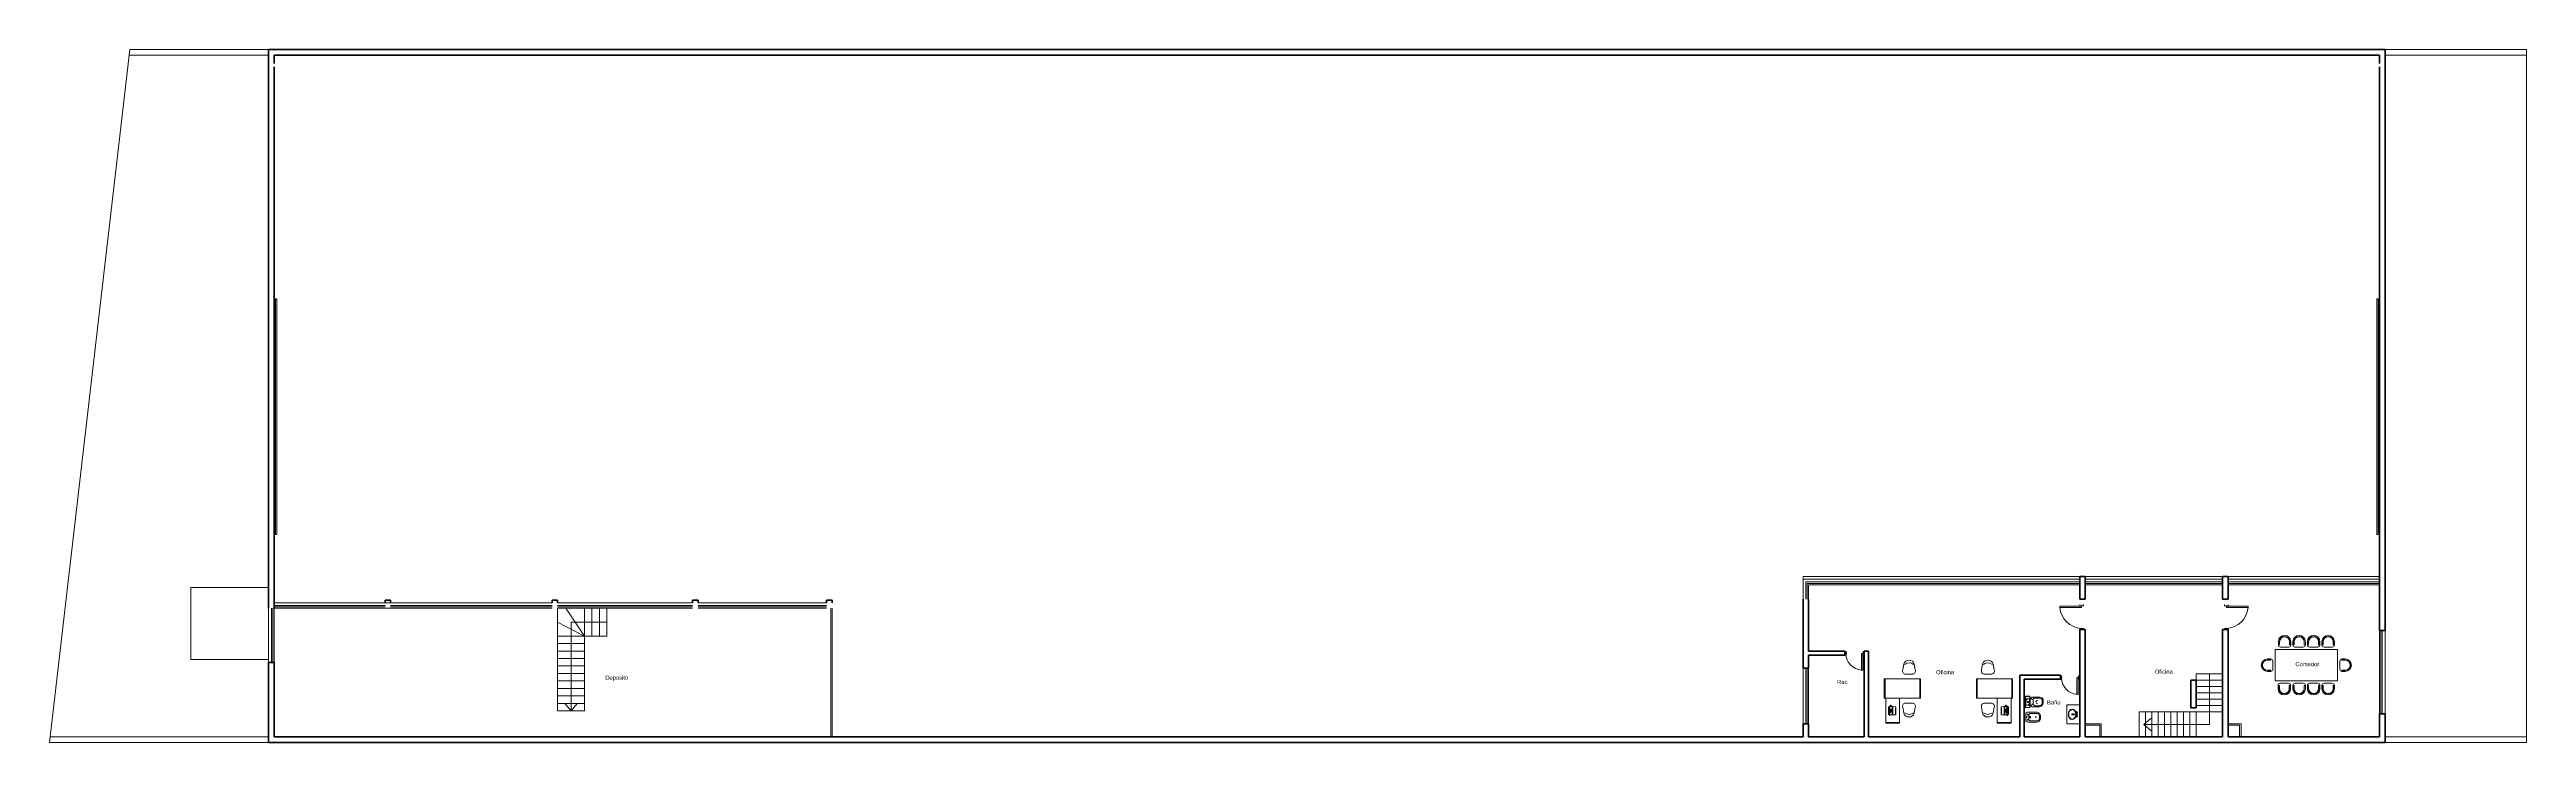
# Model space of a CAD drawing. Header units: millimetres. Extents: x 8.1 to 97.4, y 63.2 to 88.2.
import ezdxf

# ---------------------------------------------------------------- set-up
doc = ezdxf.new("R2010")
doc.units = ezdxf.units.MM
for name, color, linetype, lineweight in [('015', 1, 'Continuous', 15), ('02', 5, 'Continuous', 20), ('MUROS', 7, 'Continuous', 40), ('TEXTOS', 2, 'Continuous', 20)]:
    doc.layers.add(name, color=color, linetype=linetype, lineweight=lineweight)
doc.styles.add('STYLE1', font='arial.ttf')

# ---------------------------------------------------------------- blocks, each defined once
blk = doc.blocks.new('P090A')
at = {"linetype": 'Continuous'}
for p, q in [((0.914934, 0.000844), (0.914934, 0.015844)), ((0.914934, 0.015844), (0.954934, 0.015844)), ((1.814934, 0.015844), (1.774934, 0.015844)), ((1.814934, 0.000844), (1.814934, 0.015844)), ((0.914934, -0.099156), (0.914934, -0.114156)), ((0.914934, -0.114156), (0.954934, -0.114156)), ((0.969934, -0.044156), (0.954934, -0.044156)), ((0.969934, -0.044156), (0.954934, -0.044156)), ((0.954934, -0.064156), (0.954934, -0.114156)), ((0.969934, -0.064156), (0.954934, -0.064156)), ((1.759934, -0.044156), (1.774934, -0.044156)), ((1.759934, -0.064156), (1.774934, -0.064156)), ((1.774934, -0.064156), (1.774934, -0.114156)), ((1.814934, -0.114156), (1.774934, -0.114156)), ((1.814934, -0.099156), (1.814934, -0.114156))]:
    blk.add_line(p, q, dxfattribs=at)
for p, q in [((0.954934, -0.044156), (0.954934, 0.015844)), ((1.774934, -0.044156), (1.774934, 0.015844)), ((0.969934, -0.064156), (0.969934, -0.044156)), ((1.759934, -0.064156), (1.759934, -0.044156))]:
    blk.add_line(p, q)
blk.add_arc((1.782072, -0.091082), 0.828468, 94.995303, 176.752942, dxfattribs=at)
at = {"layer": '02', "linetype": 'Continuous'}
for p, q in [((1.709934, -0.044156), (1.709934, 0.73424)), ((1.709934, 0.73424), (1.759934, 0.73424)), ((1.759934, 0.73424), (1.759934, -0.044156)), ((1.759934, -0.044156), (1.709934, -0.044156))]:
    blk.add_line(p, q, dxfattribs=at)
blk = doc.blocks.new('Bacha3')
for p, q in [((0.016214, -0.572574), (0.016214, -0.587574)), ((0.016214, -0.5732), (0.042952, -0.5732)), ((0.016214, -0.586981), (0.042952, -0.586981)), ((0.016214, -0.757574), (0.016214, -0.742574)), ((0.016214, -0.743167), (0.042952, -0.743167)), ((0.016214, -0.756948), (0.042952, -0.756948)), ((0.060436, -0.543352), (0.045436, -0.543352)), ((0.060436, -0.616796), (0.045436, -0.616796)), ((0.060436, -0.713352), (0.045436, -0.713352)), ((0.060436, -0.786796), (0.045436, -0.786796)), ((0.046029, -0.543352), (0.046029, -0.57009)), ((0.046029, -0.616796), (0.046029, -0.590058)), ((0.046029, -0.713352), (0.046029, -0.74009)), ((0.046029, -0.786796), (0.046029, -0.760058)), ((0.05981, -0.543352), (0.05981, -0.57009)), ((0.05981, -0.616796), (0.05981, -0.590058)), ((0.05981, -0.713352), (0.05981, -0.74009)), ((0.05981, -0.786796), (0.05981, -0.760058)), ((0.089658, -0.5732), (0.062919, -0.5732)), ((0.089658, -0.586981), (0.062919, -0.586981)), ((0.089658, -0.743167), (0.062919, -0.743167)), ((0.089658, -0.756948), (0.062919, -0.756948)), ((0.089658, -0.572574), (0.089658, -0.587574)), ((0.089658, -0.757574), (0.089658, -0.742574))]:
    blk.add_line(p, q)
for points in [[(-0.080005, -0.649792, 0.092281), (-0.00304, -0.647574, -0.198901), (0.052936, -0.647574)], [(-0.080005, -0.680356, -0.092281), (-0.00304, -0.682574, 0.198901), (0.052936, -0.682574)]]:
    blk.add_lwpolyline(points, format="xyb")
for centre, radius in [((-0.144714, -0.665074), 0.025), ((-0.144714, -0.665074), 0.018), ((0.052936, -0.580074), 0.012487), ((0.052936, -0.750074), 0.012487)]:
    blk.add_circle(centre, radius)
for centre, radius, start, end in [((-0.088532, -0.665074), 0.0225, 38.7012, 321.2988), ((-0.088532, -0.665074), 0.0175, 60.839304, 299.160698), ((0.016214, -0.580074), 0.00754, 90, 270), ((0.016214, -0.750074), 0.00754, 90, 270), ((0.052936, -0.580074), 0.03, 103.310904, 166.753451), ((0.052936, -0.750074), 0.03, 193.246549, 256.689096), ((0.052936, -0.580074), 0.03, 193.310904, 256.689096), ((0.052936, -0.750074), 0.03, 103.310904, 166.689096), ((0.052936, -0.665074), 0.035, 221.187117, 138.812883), ((0.052936, -0.543352), 0.00754, 0, 180), ((0.052936, -0.616796), 0.00754, 180, 360), ((0.052936, -0.713352), 0.00754, 0, 180), ((0.052936, -0.786796), 0.00754, 180, 360), ((0.052936, -0.665074), 0.0175, 270, 90), ((0.052936, -0.580074), 0.03, 13.246549, 76.753451), ((0.052936, -0.580074), 0.03, 283.246549, 346.689096), ((0.052936, -0.750074), 0.03, 13.310904, 76.753451), ((0.052936, -0.750074), 0.03, 283.246549, 346.753451), ((0.089658, -0.580074), 0.00754, 270, 90), ((0.089658, -0.750074), 0.00754, 270, 90)]:
    blk.add_arc(centre, radius, start, end)
blk.add_ellipse((-0.144714, -0.665074), major_axis=(0, -0.213607), ratio=0.749038, start_param=1.6742936502, end_param=7.7504843108)
at = {"layer": '02'}
blk.add_ellipse((-0.144714, -0.665074), major_axis=(0, -0.235043), ratio=0.744545, start_param=1.6684999766, end_param=7.7562779843, dxfattribs=at)
blk = doc.blocks.new('INODORO-PLANTA')
at = {"layer": '015'}
for points in [[(0.190993, 0.140034), (0.190993, 0.020034, -0.414214), (0.180993, 0.010034), (-0.191007, 0.010034, -0.414214), (-0.201007, 0.020034), (-0.201007, 0.140034, -0.414214), (-0.171007, 0.170034), (0.160993, 0.170034, -0.414214)], [(-0.037697, 0.616878), (0.027684, 0.616878, -0.43408), (0.131265, 0.520049), (0.131265, 0.345471, -0.414214), (0.081265, 0.295471), (-0.091278, 0.295471, -0.414214), (-0.141278, 0.345471), (-0.141278, 0.520049, -0.43408)], [(-0.106278, 0.152775), (0.096265, 0.152775, -0.414214), (0.111265, 0.137775), (0.111265, 0.043487, -0.414214), (0.096265, 0.028487), (-0.106278, 0.028487, -0.414214), (-0.121278, 0.043487), (-0.121278, 0.137775, -0.414214)]]:
    blk.add_lwpolyline(points, format="xyb", close=True, dxfattribs=at)
for centre, radius in [((-0.093885, 0.256571), 0.010405), ((-0.087804, 0.124061), 0.005462), ((-0.005609, 0.102094), 0.02448), ((0.080983, 0.057095), 0.010405), ((0.086896, 0.256571), 0.010405)]:
    blk.add_circle(centre, radius, dxfattribs=at)
blk.add_arc((-0.005007, 0.455051), 0.062432, 180, 360, dxfattribs=at)
at = {"layer": '02'}
blk.add_lwpolyline([(0.200993, 0.140034), (0.200993, 0.020034, -0.414214), (0.180993, 0.000034), (-0.191007, 0.000034, -0.414214), (-0.211007, 0.020034), (-0.211007, 0.140034, -0.414214), (-0.171007, 0.180034), (0.160993, 0.180034, -0.414214)], format="xyb", close=True, dxfattribs=at)
blk.add_lwpolyline([(-0.141278, 0.225112, -0.414214), (-0.121278, 0.205112), (-0.121278, 0.180034), (0.111265, 0.180034), (0.111265, 0.205112, -0.414214), (0.131265, 0.225112, 0.414214), (0.171265, 0.265112), (0.171265, 0.520049, 0.430911), (0.026453, 0.656878), (-0.051991, 0.656878, 0.397711), (-0.181278, 0.520049), (-0.181278, 0.265112, 0.414214), (-0.141278, 0.225112)], format="xyb", dxfattribs=at)
blk = doc.blocks.new('BIDET-PLANTA')
at = {"layer": '015'}
blk.add_lwpolyline([(-0.032691, 0.553372, 0.43408), (-0.136271, 0.456543), (-0.136271, 0.222375, 0.414214), (-0.086271, 0.172375), (0.086271, 0.172375, 0.414214), (0.136271, 0.222375), (0.136271, 0.456543, 0.394622), (0.045753, 0.553372)], format="xyb", close=True, dxfattribs=at)
for centre, radius in [((-0.096, 0.129998), 0.017), ((0, 0.208017), 0.033123), ((0, 0.208017), 0.023123), ((0, 0.087998), 0.017), ((0, 0.423145), 0.011561), ((0.096, 0.129998), 0.017)]:
    blk.add_circle(centre, radius, dxfattribs=at)
at = {"layer": '02'}
blk.add_lwpolyline([(-0.046984, 0.593372, 0.397711), (-0.176271, 0.456543), (-0.176271, 0.118372, 0.414214), (-0.116271, 0.058372), (0.116271, 0.058372, 0.414214), (0.176271, 0.118372), (0.176271, 0.456543, 0.397711), (0.046984, 0.593372)], format="xyb", close=True, dxfattribs=at)
blk = doc.blocks.new('P070b')
at = {"linetype": 'Continuous'}
for p, q in [((-0.7, -0.025), (-0.7, -0.01)), ((-0.7, -0.01), (-0.66, -0.01)), ((-0.7, -0.125), (-0.7, -0.14)), ((-0.7, -0.14), (-0.66, -0.14)), ((-0.645, -0.07), (-0.66, -0.07)), ((-0.645, -0.07), (-0.66, -0.07)), ((-0.645, -0.09), (-0.66, -0.09)), ((-0.66, -0.09), (-0.66, -0.14)), ((-0.055, -0.07), (-0.04, -0.07)), ((-0.055, -0.09), (-0.04, -0.09)), ((0, -0.01), (-0.04, -0.01)), ((-0.04, -0.09), (-0.04, -0.14)), ((0, -0.14), (-0.04, -0.14)), ((0, -0.025), (0, -0.01)), ((0, -0.125), (0, -0.14))]:
    blk.add_line(p, q, dxfattribs=at)
for p, q in [((-0.66, -0.07), (-0.66, -0.01)), ((-0.645, -0.09), (-0.645, -0.07)), ((-0.055, -0.09), (-0.055, -0.07)), ((-0.04, -0.07), (-0.04, -0.01))]:
    blk.add_line(p, q)
blk.add_arc((-0.055, -0.07), 0.605, 94.740595, 180, dxfattribs=at)
at = {"layer": '02', "linetype": 'Continuous'}
for p, q in [((-0.105, 0.533089), (-0.055, 0.533089)), ((-0.105, -0.07), (-0.105, 0.533089)), ((-0.055, 0.533089), (-0.055, -0.07)), ((-0.055, -0.07), (-0.105, -0.07))]:
    blk.add_line(p, q, dxfattribs=at)
blk = doc.blocks.new('d')
at = {"layer": '015'}
for p, q in [((1251.159455, 464.318771), (1251.859455, 464.318771)), ((1252.209455, 463.943771), (1252.409455, 463.943771)), ((1252.734455, 464.293771), (1252.734455, 463.793771)), ((1251.159455, 463.068771), (1251.859455, 463.068771))]:
    blk.add_line(p, q, dxfattribs=at)
for points in [[(1250.989455, 463.453771), (1250.989455, 463.573771, 0.523089), (1250.834432, 463.681406), (1250.62751, 463.64112, 0.389351), (1250.485513, 463.448771, 0.957025)], [(1252.029455, 463.453771), (1252.029455, 463.573771, -0.523089), (1252.184477, 463.681406), (1252.391399, 463.64112, -0.389351), (1252.533396, 463.448771, -0.957025)], [(1252.159455, 464.063771), (1252.159455, 464.033771), (1252.167926, 463.94402, 0.386911), (1252.184851, 463.928618), (1252.310828, 463.928618)], [(1252.459455, 464.063771), (1252.459455, 464.033771), (1252.450983, 463.94402, -0.386911), (1252.434058, 463.928618), (1252.308081, 463.928618)], [(1250.989455, 463.453771), (1250.989455, 463.333771, -0.523089), (1250.834432, 463.226137), (1250.62751, 463.266423, -0.373102), (1250.484729, 463.448771, -0.957025)], [(1252.029455, 463.453771), (1252.029455, 463.333771, 0.523089), (1252.184477, 463.226137), (1252.391399, 463.266423, 0.373102), (1252.53418, 463.448771, 0.957025)]]:
    blk.add_lwpolyline(points, format="xyb", dxfattribs=at)
for points in [[(1251.159455, 463.043771), (1251.159455, 464.343771), (1251.859455, 464.343771), (1251.859455, 463.043771)], [(1252.159455, 464.143771), (1252.109455, 464.103771), (1252.119455, 464.083771)]]:
    blk.add_lwpolyline(points, close=True, dxfattribs=at)
for points in [[(1251.859455, 464.293771), (1252.759455, 464.293771), (1252.759455, 463.793771), (1251.859455, 463.793771)], [(1252.159455, 464.153771), (1252.139455, 464.153771), (1252.139455, 464.173771), (1252.139455, 464.143771)], [(1252.309455, 464.143771), (1252.159455, 464.143771), (1252.159455, 464.173771), (1252.309455, 464.173771)], [(1252.159455, 464.143771), (1252.159455, 464.063771), (1252.309455, 464.063771)], [(1252.160672, 464.03849), (1252.310828, 464.03849)], [(1252.169455, 464.173771), (1252.169455, 464.193771), (1252.309455, 464.193771)], [(1252.458237, 464.03849), (1252.308081, 464.03849)], [(1252.449455, 464.173771), (1252.449455, 464.193771), (1252.309455, 464.193771)], [(1252.309455, 464.143771), (1252.459455, 464.143771), (1252.459455, 464.173771), (1252.309455, 464.173771)], [(1252.459455, 464.143771), (1252.459455, 464.063771), (1252.309455, 464.063771)], [(1252.459455, 464.153771), (1252.479455, 464.153771), (1252.479455, 464.173771), (1252.479455, 464.143771)]]:
    blk.add_lwpolyline(points, dxfattribs=at)
for centre, radius, start, end in [((1252.291601, 464.162094), 0.055617, 200.224036, 290.224971), ((1252.309455, 464.154605), 0.070833, 188.797411, 351.202589), ((1252.327308, 464.162094), 0.055617, 249.775029, 339.775964), ((1250.809455, 463.448771), 0.230054, 137.642545, 222.357455), ((1252.209455, 463.448771), 0.230054, 317.642545, 42.357455)]:
    blk.add_arc(centre, radius, start, end, dxfattribs=at)
blk = doc.blocks.new('ss')
at = {"layer": '015'}
for p, q in [((1244.808315, 465.107349), (1244.808315, 464.995154)), ((1244.845714, 464.995154), (1244.808315, 464.995154)), ((1244.853193, 464.987675), (1244.808315, 464.987675)), ((1244.845714, 465.107349), (1244.845714, 464.995154)), ((1244.853193, 465.107349), (1244.853193, 464.987675)), ((1245.182298, 464.912878), (1244.883112, 464.912878)), ((1245.212216, 465.107349), (1245.212216, 464.987675)), ((1245.257094, 464.987675), (1245.212216, 464.987675)), ((1245.219696, 465.107349), (1245.219696, 464.995154)), ((1245.257094, 464.995154), (1245.219696, 464.995154)), ((1245.257094, 465.107349), (1245.257094, 464.995154)), ((1245.33189, 465.107349), (1245.33189, 464.995154)), ((1245.369289, 464.995154), (1245.33189, 464.995154)), ((1245.376768, 464.987675), (1245.33189, 464.987675)), ((1245.369289, 465.107349), (1245.369289, 464.995154)), ((1245.376768, 465.107349), (1245.376768, 464.987675)), ((1245.705873, 464.912878), (1245.406687, 464.912878)), ((1245.735791, 465.107349), (1245.735791, 464.987675)), ((1245.780669, 464.987675), (1245.735791, 464.987675)), ((1245.743271, 465.107349), (1245.743271, 464.995154)), ((1245.780669, 464.995154), (1245.743271, 464.995154)), ((1245.780669, 465.107349), (1245.780669, 464.995154)), ((1245.855465, 465.107349), (1245.855465, 464.995154)), ((1245.892864, 464.995154), (1245.855465, 464.995154)), ((1245.900343, 464.987675), (1245.855465, 464.987675)), ((1245.892864, 465.107349), (1245.892864, 464.995154)), ((1245.900343, 465.107349), (1245.900343, 464.987675)), ((1246.229448, 464.912878), (1245.930262, 464.912878)), ((1246.259366, 465.107349), (1246.259366, 464.987675)), ((1246.304244, 464.987675), (1246.259366, 464.987675)), ((1246.266846, 465.107349), (1246.266846, 464.995154)), ((1246.304244, 464.995154), (1246.266846, 464.995154)), ((1246.304244, 465.107349), (1246.304244, 464.995154)), ((1246.37904, 465.107349), (1246.37904, 464.995154)), ((1246.416439, 464.995154), (1246.37904, 464.995154)), ((1246.423918, 464.987675), (1246.37904, 464.987675)), ((1246.416439, 465.107349), (1246.416439, 464.995154)), ((1246.423918, 465.107349), (1246.423918, 464.987675)), ((1246.753023, 464.912878), (1246.453837, 464.912878)), ((1246.782941, 465.107349), (1246.782941, 464.987675)), ((1246.827819, 464.987675), (1246.782941, 464.987675)), ((1246.790421, 465.107349), (1246.790421, 464.995154)), ((1246.827819, 464.995154), (1246.790421, 464.995154)), ((1246.827819, 465.107349), (1246.827819, 464.995154)), ((1244.413609, 464.484049), (1244.525804, 464.484049)), ((1244.413609, 464.44665), (1244.525804, 464.44665)), ((1244.413609, 464.439171), (1244.533284, 464.439171)), ((1244.413609, 464.080148), (1244.533284, 464.080148)), ((1244.413609, 464.072668), (1244.525804, 464.072668)), ((1244.413609, 464.03527), (1244.525804, 464.03527)), ((1244.525804, 464.484049), (1244.525804, 464.44665)), ((1244.525804, 464.072668), (1244.525804, 464.03527)), ((1244.533284, 464.484049), (1244.533284, 464.439171)), ((1244.533284, 464.080148), (1244.533284, 464.03527)), ((1244.60808, 464.409252), (1244.60808, 464.110066)), ((1247.025009, 464.409252), (1247.025009, 464.110066)), ((1247.099805, 464.484049), (1247.099805, 464.439171)), ((1247.21948, 464.439171), (1247.099805, 464.439171)), ((1247.099805, 464.080148), (1247.099805, 464.03527)), ((1247.21948, 464.080148), (1247.099805, 464.080148)), ((1247.107285, 464.484049), (1247.107285, 464.44665)), ((1247.21948, 464.484049), (1247.107285, 464.484049)), ((1247.21948, 464.44665), (1247.107285, 464.44665)), ((1247.107285, 464.072668), (1247.107285, 464.03527)), ((1247.21948, 464.072668), (1247.107285, 464.072668)), ((1247.21948, 464.03527), (1247.107285, 464.03527)), ((1244.843096, 463.531644), (1244.798218, 463.531644)), ((1244.798218, 463.41197), (1244.798218, 463.524164)), ((1244.835616, 463.524164), (1244.798218, 463.524164)), ((1244.835616, 463.41197), (1244.835616, 463.524164)), ((1244.843096, 463.41197), (1244.843096, 463.531644)), ((1245.1722, 463.60644), (1244.873014, 463.60644)), ((1245.202118, 463.41197), (1245.202118, 463.531644)), ((1245.246996, 463.531644), (1245.202118, 463.531644)), ((1245.209598, 463.41197), (1245.209598, 463.524164)), ((1245.246996, 463.524164), (1245.209598, 463.524164)), ((1245.246996, 463.41197), (1245.246996, 463.524164)), ((1245.376768, 463.531644), (1245.33189, 463.531644)), ((1245.33189, 463.41197), (1245.33189, 463.524164)), ((1245.369289, 463.524164), (1245.33189, 463.524164)), ((1245.369289, 463.41197), (1245.369289, 463.524164)), ((1245.376768, 463.41197), (1245.376768, 463.531644)), ((1245.705873, 463.60644), (1245.406687, 463.60644)), ((1245.735791, 463.41197), (1245.735791, 463.531644)), ((1245.780669, 463.531644), (1245.735791, 463.531644)), ((1245.743271, 463.41197), (1245.743271, 463.524164)), ((1245.780669, 463.524164), (1245.743271, 463.524164)), ((1245.780669, 463.41197), (1245.780669, 463.524164)), ((1245.900343, 463.531644), (1245.855465, 463.531644)), ((1245.855465, 463.41197), (1245.855465, 463.524164)), ((1245.892864, 463.524164), (1245.855465, 463.524164)), ((1245.892864, 463.41197), (1245.892864, 463.524164)), ((1245.900343, 463.41197), (1245.900343, 463.531644)), ((1246.229448, 463.60644), (1245.930262, 463.60644)), ((1246.259366, 463.41197), (1246.259366, 463.531644)), ((1246.304244, 463.531644), (1246.259366, 463.531644)), ((1246.266846, 463.41197), (1246.266846, 463.524164)), ((1246.304244, 463.524164), (1246.266846, 463.524164)), ((1246.304244, 463.41197), (1246.304244, 463.524164)), ((1246.423918, 463.531644), (1246.37904, 463.531644)), ((1246.37904, 463.41197), (1246.37904, 463.524164)), ((1246.416439, 463.524164), (1246.37904, 463.524164)), ((1246.416439, 463.41197), (1246.416439, 463.524164)), ((1246.423918, 463.41197), (1246.423918, 463.531644)), ((1246.753023, 463.60644), (1246.453837, 463.60644)), ((1246.782941, 463.41197), (1246.782941, 463.531644)), ((1246.827819, 463.531644), (1246.782941, 463.531644)), ((1246.790421, 463.41197), (1246.790421, 463.524164)), ((1246.827819, 463.524164), (1246.790421, 463.524164)), ((1246.827819, 463.41197), (1246.827819, 463.524164))]:
    blk.add_line(p, q, dxfattribs=at)
blk.add_lwpolyline([(1246.938491, 463.698686), (1246.938491, 464.820632), (1244.694598, 464.820632), (1244.694598, 463.698686)], close=True, dxfattribs=at)
for centre, radius, start, end in [((1245.032705, 465.107349), 0.224389, 0, 180), ((1244.883112, 464.987675), 0.074796, 180, 270), ((1245.032705, 465.107349), 0.186991, 0, 180), ((1245.032705, 465.107349), 0.179511, 0, 180), ((1245.182298, 464.987675), 0.074796, 270, 0), ((1245.55628, 465.107349), 0.224389, 0, 180), ((1245.406687, 464.987675), 0.074796, 180, 270), ((1245.55628, 465.107349), 0.186991, 0, 180), ((1245.55628, 465.107349), 0.179511, 0, 180), ((1245.705873, 464.987675), 0.074796, 270, 0), ((1246.079855, 465.107349), 0.224389, 0, 180), ((1245.930262, 464.987675), 0.074796, 180, 270), ((1246.079855, 465.107349), 0.186991, 0, 180), ((1246.079855, 465.107349), 0.179511, 0, 180), ((1246.229448, 464.987675), 0.074796, 270, 0), ((1246.60343, 465.107349), 0.224389, 0, 180), ((1246.453837, 464.987675), 0.074796, 180, 270), ((1246.60343, 465.107349), 0.186991, 0, 180), ((1246.60343, 465.107349), 0.179511, 0, 180), ((1246.753023, 464.987675), 0.074796, 270, 0), ((1244.413609, 464.259659), 0.224389, 90, 270), ((1244.413609, 464.259659), 0.186991, 90, 270), ((1244.413609, 464.259659), 0.179511, 90, 270), ((1244.533284, 464.409252), 0.074796, 0, 90), ((1244.533284, 464.110066), 0.074796, 270, 0), ((1247.099805, 464.409252), 0.074796, 90, 180), ((1247.099805, 464.110066), 0.074796, 180, 270), ((1247.21948, 464.259659), 0.224389, 270, 90), ((1247.21948, 464.259659), 0.186991, 270, 90), ((1247.21948, 464.259659), 0.179511, 270, 90), ((1244.873014, 463.531644), 0.074796, 90, 180), ((1245.022607, 463.41197), 0.224389, 180, 0), ((1245.022607, 463.41197), 0.186991, 180, 0), ((1245.022607, 463.41197), 0.179511, 180, 0), ((1245.1722, 463.531644), 0.074796, 0, 90), ((1245.406687, 463.531644), 0.074796, 90, 180), ((1245.55628, 463.41197), 0.224389, 180, 0), ((1245.55628, 463.41197), 0.186991, 180, 0), ((1245.55628, 463.41197), 0.179511, 180, 0), ((1245.705873, 463.531644), 0.074796, 0, 90), ((1245.930262, 463.531644), 0.074796, 90, 180), ((1246.079855, 463.41197), 0.224389, 180, 0), ((1246.079855, 463.41197), 0.186991, 180, 0), ((1246.079855, 463.41197), 0.179511, 180, 0), ((1246.229448, 463.531644), 0.074796, 0, 90), ((1246.453837, 463.531644), 0.074796, 90, 180), ((1246.60343, 463.41197), 0.224389, 180, 0), ((1246.60343, 463.41197), 0.186991, 180, 0), ((1246.60343, 463.41197), 0.179511, 180, 0), ((1246.753023, 463.531644), 0.074796, 0, 90)]:
    blk.add_arc(centre, radius, start, end, dxfattribs=at)

msp = doc.modelspace()

# ---------------------------------------------------------------- linework, layer by layer
at = {"layer": '015', "ltscale": 2}
for p, q in [((16.242673, 79.169475), (16.242673, 70.669475)), ((16.242673, 70.669475), (16.242673, 70.669475)), ((92.072673, 70.669475), (92.072673, 70.669475)), ((13.192673, 68.759925), (15.992673, 68.759925)), ((13.192673, 68.759925), (13.192673, 66.159925)), ((36.265673, 68.009475), (36.265673, 63.369475)), ((36.315673, 68.009475), (36.315673, 63.369475)), ((13.392673, 66.159925), (13.192673, 66.159925)), ((13.392673, 66.159925), (15.992673, 66.159925)), ((85.512673, 65.419475), (85.512673, 65.642808)), ((85.512673, 65.642808), (86.462673, 65.642808)), ((85.512673, 65.413919), (86.462673, 65.413919)), ((80.851185, 63.840143), (80.851185, 64.529165)), ((80.851185, 64.529165), (81.312673, 64.529165)), ((85.512673, 65.18503), (86.462673, 65.18503)), ((85.512673, 64.956141), (86.462673, 64.956141)), ((85.512673, 64.727253), (86.462673, 64.727253)), ((85.512673, 64.498364), (86.462673, 64.498364)), ((80.851185, 63.840143), (81.312673, 63.840143)), ((85.512673, 64.269475), (83.452673, 64.269475)), ((83.452673, 64.269475), (83.452673, 63.369475)), ((83.681562, 64.269475), (83.681562, 63.369475)), ((83.910451, 64.269475), (83.910451, 63.369475)), ((84.13934, 64.269475), (84.13934, 63.369475)), ((84.368229, 64.269475), (84.368229, 63.369475)), ((84.597118, 64.269475), (84.597118, 63.369475)), ((84.826007, 64.269475), (84.826007, 63.369475)), ((85.054896, 64.269475), (85.054896, 63.369475)), ((85.283784, 64.269475), (85.283784, 63.369475)), ((86.462673, 64.269475), (85.512673, 64.269475)), ((85.512673, 64.269475), (85.512673, 63.369475))]:
    msp.add_line(p, q, dxfattribs=at)
at = {"layer": '015'}
for p, q in [((16.242673, 70.669475), (16.242673, 79.169475)), ((16.242673, 79.169475), (16.292673, 79.169475)), ((16.292673, 70.669475), (16.292673, 79.169475)), ((92.022673, 70.669475), (92.022673, 79.169475)), ((92.072673, 79.169475), (92.022673, 79.169475)), ((92.072673, 70.669475), (92.072673, 79.169475)), ((16.242673, 70.669475), (16.292673, 70.669475)), ((92.072673, 70.669475), (92.022673, 70.669475)), ((81.312673, 68.959468), (71.432675, 68.959471)), ((71.432675, 68.959471), (71.432675, 68.339475)), ((81.312673, 68.85947), (71.532673, 68.85947)), ((71.532673, 68.85947), (71.532673, 68.339475)), ((86.462673, 68.959477), (81.512673, 68.959479)), ((86.462673, 68.859479), (81.512673, 68.85947)), ((92.122673, 68.959486), (86.662673, 68.959487)), ((92.122673, 68.859488), (86.662673, 68.859479)), ((16.092673, 68.009475), (16.092671, 66.059475)), ((20.192673, 68.109473), (16.192673, 68.109476)), ((20.192673, 68.009475), (16.192673, 68.009475)), ((16.192673, 68.009475), (16.192673, 66.059475)), ((22.882673, 68.009475), (20.192673, 68.009475)), ((22.882673, 68.109473), (20.392673, 68.109473)), ((26.215673, 68.109473), (22.882673, 68.109473)), ((26.215673, 68.009475), (22.882673, 68.009475)), ((31.285673, 68.109472), (26.415673, 68.109475)), ((26.415673, 68.009475), (26.415673, 64.309475)), ((26.415673, 68.009465), (28.195673, 68.009475)), ((31.285673, 68.009475), (26.415673, 68.009465)), ((27.385673, 67.009475), (26.715673, 68.009475)), ((27.385673, 68.009475), (27.385673, 64.309475)), ((27.655673, 67.009475), (27.655673, 68.009475)), ((27.925673, 67.009475), (27.925673, 68.009475)), ((28.195673, 67.009475), (28.195673, 68.009475)), ((36.115673, 68.109472), (31.485673, 68.109475)), ((36.115673, 68.009475), (31.485673, 68.009466)), ((27.385673, 67.009475), (26.415673, 67.509475)), ((28.195673, 67.009475), (26.415673, 67.009475)), ((92.122677, 64.204477), (92.122674, 67.204477)), ((92.222675, 64.204477), (92.222676, 67.204477)), ((27.385673, 66.739475), (26.415673, 66.739475)), ((27.385673, 66.469475), (26.415673, 66.469475)), ((27.385673, 66.199475), (26.415673, 66.199475)), ((27.385673, 65.929475), (26.415673, 65.929475)), ((27.385673, 65.659475), (26.415673, 65.659475)), ((27.385673, 65.389475), (26.415673, 65.389475)), ((71.432676, 65.844475), (71.432675, 63.844475)), ((71.532673, 65.844475), (71.532673, 63.844475)), ((27.385673, 65.119475), (26.415673, 65.119475)), ((27.385673, 64.849475), (26.415673, 64.849475)), ((27.385673, 64.579475), (26.415673, 64.579475)), ((27.385673, 64.309475), (26.415673, 64.309475))]:
    msp.add_line(p, q, dxfattribs=at)
at = {"layer": '015', "ltscale": 2}
for points in [[(81.512673, 63.839475), (82.084673, 63.839475), (82.084673, 63.369475)], [(81.512673, 63.789475), (82.034673, 63.789475), (82.034673, 63.369475)], [(86.662673, 63.839475), (87.128673, 63.839475), (87.128673, 63.369475)], [(86.662673, 63.789475), (87.078673, 63.789475), (87.078673, 63.369475)]]:
    msp.add_lwpolyline(points, dxfattribs=at)
at = {"layer": '02', "ltscale": 2}
for p, q in [((8.092673, 63.169475), (10.992673, 88.169475)), ((15.992673, 87.969475), (10.969473, 87.969475)), ((15.992673, 88.169475), (10.992673, 88.169475)), ((92.322673, 88.169475), (97.422673, 88.169475)), ((92.322673, 87.969475), (97.422673, 87.969475)), ((97.422673, 88.169475), (97.422673, 63.169475)), ((28.195673, 67.509475), (26.900673, 67.509475)), ((26.900673, 67.509475), (26.900673, 64.309475)), ((85.987673, 65.642808), (85.987673, 63.819475)), ((26.675673, 64.579475), (26.900673, 64.309475)), ((27.125673, 64.579475), (26.900673, 64.309475)), ((83.892673, 64.044475), (83.622673, 63.819475)), ((85.987673, 63.819475), (83.622673, 63.819475)), ((83.892673, 63.594475), (83.622673, 63.819475)), ((15.992673, 63.169475), (8.092673, 63.169475)), ((15.992673, 63.369475), (8.115873, 63.369475)), ((92.322673, 63.369475), (97.422673, 63.369475)), ((92.322673, 63.169475), (97.422673, 63.169475))]:
    msp.add_line(p, q, dxfattribs=at)
at = {"layer": '02'}
for p, q in [((71.332678, 68.339475), (71.332677, 69.159475)), ((71.332677, 69.159474), (81.312673, 69.159469)), ((71.332677, 69.05947), (81.312673, 69.059465)), ((81.312673, 68.909468), (71.482675, 68.909471)), ((71.482675, 68.909471), (71.482675, 68.339475)), ((81.512673, 69.159469), (86.462673, 69.159465)), ((81.512673, 69.059479), (86.462673, 69.059474)), ((86.462673, 68.909477), (81.512673, 68.909478)), ((86.662673, 69.15947), (92.122673, 69.15947)), ((86.662673, 69.059483), (92.122673, 69.059483)), ((92.122673, 68.909486), (86.662673, 68.909487)), ((15.992673, 66.059475), (15.992673, 68.009475)), ((16.142675, 68.009475), (16.142674, 66.059475)), ((16.192673, 68.209477), (20.192673, 68.209472)), ((20.192673, 68.059473), (16.192673, 68.059474)), ((20.192673, 68.209472), (22.882673, 68.209472)), ((22.882673, 68.059473), (20.392673, 68.059473)), ((22.882673, 68.209472), (26.215673, 68.209472)), ((26.215673, 68.059473), (22.882673, 68.059473)), ((26.415673, 68.20947), (31.285673, 68.20947)), ((31.285673, 68.059472), (26.415673, 68.059472)), ((31.485673, 68.20947), (36.115673, 68.20947)), ((36.115673, 68.059472), (31.485673, 68.059472)), ((92.172675, 64.204477), (92.172676, 67.204477)), ((92.322673, 67.204477), (92.322674, 64.204477)), ((71.332678, 63.844475), (71.332676, 65.844475)), ((71.482676, 65.844475), (71.482675, 63.844475))]:
    msp.add_line(p, q, dxfattribs=at)
at = {"layer": 'MUROS', "ltscale": 2}
for p, q in [((15.992673, 88.169475), (92.322673, 88.169475)), ((15.992673, 88.169475), (15.992673, 68.849475)), ((16.192673, 87.969475), (92.122673, 87.969475)), ((16.192673, 87.969475), (16.192673, 87.669475)), ((16.192673, 87.549475), (16.192673, 68.009475)), ((92.122673, 87.969475), (92.122673, 87.669475)), ((92.122673, 87.549475), (92.122673, 67.204477)), ((92.322673, 88.169475), (92.322673, 87.549475)), ((92.322673, 87.549475), (92.322673, 67.204477)), ((15.992673, 68.849475), (15.992673, 68.009475)), ((81.312673, 69.159469), (81.312673, 68.339475)), ((81.512673, 69.159469), (81.312673, 69.159469)), ((81.512673, 69.159469), (81.512673, 68.339475)), ((86.462673, 68.339475), (86.462673, 69.15947)), ((86.662673, 69.15947), (86.462673, 69.15947)), ((86.662673, 68.339475), (86.662673, 69.15947)), ((20.192673, 68.309475), (20.392673, 68.309475)), ((20.192673, 68.209475), (20.192673, 68.309474)), ((20.392673, 68.209475), (20.392673, 68.309474)), ((26.215673, 68.309474), (26.415673, 68.309474)), ((26.215673, 68.209475), (26.215673, 68.309474)), ((26.415673, 68.209475), (26.415673, 68.309474)), ((31.285673, 68.309475), (31.485673, 68.309475)), ((31.285673, 68.309475), (31.285673, 68.209475)), ((31.485673, 68.209475), (31.485673, 68.309475)), ((36.115673, 68.309475), (36.315673, 68.309475)), ((36.115673, 68.209475), (36.115673, 68.309475)), ((36.315673, 68.209475), (36.315673, 68.309475)), ((71.332673, 65.844475), (71.332673, 68.339475)), ((71.532673, 66.469475), (71.532673, 68.339475)), ((81.312673, 68.339475), (81.512673, 68.339475)), ((86.662673, 68.339475), (86.462673, 68.339475)), ((81.312671, 67.239475), (81.312673, 63.369475)), ((81.312672, 67.239475), (81.512672, 67.239475)), ((81.512672, 67.239475), (81.512673, 63.369475)), ((86.662672, 67.239475), (86.462672, 67.239475)), ((86.462673, 67.239475), (86.462673, 63.369475)), ((86.662675, 67.239475), (86.662673, 63.369475)), ((92.122673, 67.204477), (92.322673, 67.204477)), ((72.842673, 66.469475), (71.532673, 66.469475)), ((71.532673, 66.319475), (71.532673, 65.844475)), ((72.842673, 66.319475), (71.532673, 66.319475)), ((71.532673, 65.844475), (71.532673, 66.319475)), ((72.842673, 66.319475), (72.842673, 66.469475)), ((73.542673, 66.469475), (73.542673, 63.369475)), ((73.692673, 66.469475), (73.542673, 66.469475)), ((73.692673, 66.469475), (73.692673, 63.369475)), ((15.992673, 66.059475), (15.992673, 63.169475)), ((16.192673, 66.059475), (15.992673, 66.059475)), ((16.192673, 66.059475), (16.192673, 63.369475)), ((71.532673, 65.844475), (71.332673, 65.844475)), ((79.152673, 65.599475), (79.152673, 63.369475)), ((80.612673, 65.599475), (79.152673, 65.599475)), ((79.302673, 65.449475), (79.302673, 63.369475)), ((80.612673, 65.449475), (79.302673, 65.449475)), ((80.612673, 65.449475), (80.612673, 65.599475)), ((85.312673, 65.419475), (85.312673, 64.419475)), ((85.312673, 65.419475), (85.512673, 65.419475)), ((85.512673, 65.419475), (85.512673, 64.419475)), ((85.312673, 64.419475), (85.512673, 64.419475)), ((71.332673, 63.369475), (71.332673, 63.844475)), ((71.532673, 63.844475), (71.332673, 63.844475)), ((71.532673, 63.844475), (71.532673, 63.369475)), ((71.532673, 63.369475), (71.532673, 63.844475)), ((92.122673, 64.204477), (92.122673, 63.369475)), ((92.122673, 64.204477), (92.322673, 64.204477)), ((92.322673, 64.204477), (92.322673, 63.169475)), ((15.992673, 63.169475), (92.322673, 63.169475)), ((16.192673, 63.369475), (71.332673, 63.369475)), ((71.532673, 63.369475), (73.542673, 63.369475)), ((73.692673, 63.369475), (79.152673, 63.369475)), ((79.302673, 63.369475), (81.312673, 63.369475)), ((81.512673, 63.369475), (86.462673, 63.369475)), ((86.662673, 63.369475), (92.122673, 63.369475))]:
    msp.add_line(p, q, dxfattribs=at)

# ---------------------------------------------------------------- block references
at = {"layer": '015', "rotation": 89.999974}
msp.add_blockref('P090A', (81.328517, 66.324541), dxfattribs=at)
at = {"layer": '015', "xscale": -1}
for name, p, rotation in [('P090A', (86.64683, 66.324541), 270.000026), ('P070b', (73.542673, 66.309475), 180), ('P070b', (81.312673, 65.439475), 180), ('INODORO-PLANTA', (79.341124, 64.638052), 269.999803), ('BIDET-PLANTA', (79.30788, 64.083175), 269.999586)]:
    msp.add_blockref(name, p, dxfattribs=dict(at, rotation=rotation))
at = {"layer": '015', "xscale": -0.8, "yscale": 0.8, "zscale": 0.8, "rotation": 179.999803}
msp.add_blockref('Bacha3', (81.156955, 63.652594), dxfattribs=at)
at = {"layer": 'MUROS'}
msp.add_blockref('ss', (-1156.332737, -398.301215), dxfattribs=at)
at = {"layer": 'MUROS', "xscale": -1, "rotation": 90}
msp.add_blockref('d', (538.607653, 1316.623065), dxfattribs=at)
at = {"layer": 'MUROS', "rotation": 270}
msp.add_blockref('d', (-385.456104, 1316.623065), dxfattribs=at)

# ---------------------------------------------------------------- texts
at = {"layer": 'TEXTOS', "char_height": 0.15, "attachment_point": 3, "style": 'STYLE1'}
for s, insert, width in [('Deposito', (28.963239, 65.582506), 1.415645), ('Rac', (72.934079, 65.427202), 2.018645), ('Oficina', (76.781624, 65.780551), 2.018645), ('Oficina', (84.669623, 65.799679), 2.018645), ('Comedor', (89.949205, 66.071899), 2.018645), ('Baño', (80.620438, 64.690557), 2.018645)]:
    msp.add_mtext(s, dxfattribs=dict(at, insert=insert, width=width))

doc.saveas('drawing.dxf')
